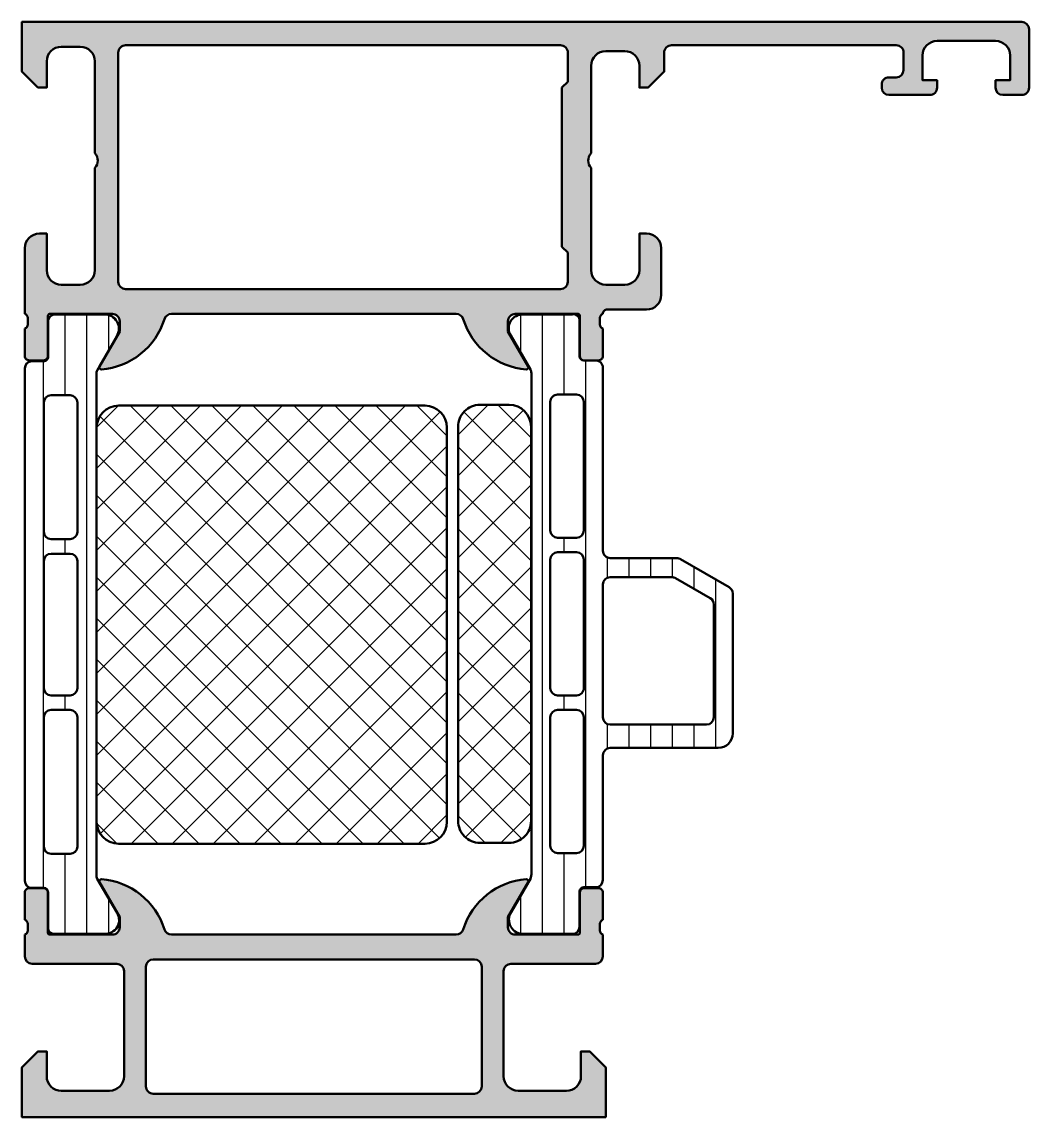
# Model space of a CAD drawing. Extents: x 0 to 69, y 0 to 75.
import ezdxf

# ---------------------------------------------------------------- set-up
doc = ezdxf.new("R2010")
doc.units = 0
for name, color, linetype, lineweight in [('0S-Alu contour', 7, 'Continuous', 50), ('0S-Alu hatch', 252, 'Continuous', 25), ('0S-Plastic contour', 254, 'Continuous', 50), ('0S-Plastic hatch', 253, 'Continuous', 25), ('0S-PT contour', 91, 'Continuous', 50), ('0S-PT hatch', 103, 'Continuous', 25)]:
    doc.layers.add(name, color=color, linetype=linetype, lineweight=lineweight)
pattern_1 = [(135, (0, 0), (-1.403165018917055, -1.403165018917055), []), (225, (0, 0), (1.403165018917055, -1.403165018917055), [])]
pattern_2 = [(90, (0, 0), (-1.4859, 0), [])]

# ---------------------------------------------------------------- blocks, each defined once
blk = doc.blocks.new('391440__559F4A3E_7AA7_41DD_851E_2F0323ACDB9D_')
at = {"layer": '0S-Alu hatch'}
h = blk.add_hatch(color=256, dxfattribs=at)
edge = h.paths.add_edge_path()
edge.add_line((1.099975617418729, 70.50000011443626), (1.699951203356229, 70.50000011443626))
edge.add_line((1.699951203356229, 70.50000011443626), (1.699951203357138, 72.29999410628955))
edge.add_ellipse((2.700053505246466, 72.29989156596805), major_axis=(-1.000102307146048, 0), ratio=1, start_angle=270.005867696491, end_angle=359.99412547345054, ccw=False)
edge.add_line((2.69995108414603, 73.2999938678696), (3.99993887711569, 73.29999386786949))
edge.add_ellipse((3.999962669504121, 72.30001766026356), major_axis=(-0.9999762078889711, 0), ratio=1, start_angle=179.9986504250064, end_angle=270.00136323587606, ccw=False)
edge.add_line((4.999938877115688, 72.2999941062921), (4.999938877115689, 66.00000011443626))
edge.add_ellipse((4.474991130341982, 65.50000011443626), major_axis=(-0.7249621623524855, 0), ratio=1, start_angle=136.3943329458766, end_angle=223.6056670541234, ccw=False)
edge.add_line((4.999938877115689, 65.00000011443626), (4.999938877115689, 57.99999916076195))
edge.add_ellipse((4.000024967976042, 57.99991306990159), major_axis=(-0.9999139128457843, 0), ratio=1, start_angle=89.99506693236742, end_angle=180.004933067632, ccw=False)
edge.add_line((3.99993887711569, 56.99999916076194), (2.699951084146486, 56.99999916076194))
edge.add_ellipse((2.69999040792496, 58.00003836532599), major_axis=(-1.000039205337196, 0), ratio=1, start_angle=0.0022461684533823245, end_angle=89.99774700178801, ccw=False)
edge.add_line((1.69995120335623, 57.99999916075964), (1.699951203355319, 60.50000011443728))
edge.add_line((1.699951203355319, 60.50000011443728), (1.199951203356684, 60.50000011443626))
edge.add_arc((1.200072840923596, 59.49987844706295), 1.000121674770262, 90.00696847134435, 179.993029821125)
edge.add_line((0.1999511735539079, 59.50000011443552), (0.1999511735539061, 55))
edge.add_ellipse((0.1211147270108596, 54.7324794080069), major_axis=(-0.2788950563274217, 0), ratio=1, start_angle=178.8354106259041, end_angle=253.58012358050638, ccw=False)
edge.add_line((0.3999521735538919, 54.72681100000854), (0.3999521735538786, 54.27321700000856))
edge.add_ellipse((0.1210840779106931, 54.26755634053151), major_axis=(-0.2789255417371668, 0), ratio=1, start_angle=106.4245945553547, end_angle=181.1628700728853, ccw=False)
edge.add_line((0.1999511735538649, 54.00001300000855), (0.1999511735538215, 52.12000200000003))
edge.add_arc((0.4999511735538111, 52.12000200000002), 0.2999999999999895, 180, 270.0000000000006)
edge.add_line((0.4999511735538139, 51.82000200000004), (1.4799254925966, 51.82000200000001))
edge.add_arc((1.479925492596602, 52.12000200000002), 0.3000000000000043, 269.9999999999998, 360)
edge.add_line((1.779925492596606, 52.12000200000002), (1.779925492596668, 54.88000364138297))
edge.add_ellipse((1.899925492596664, 54.88000364138297), major_axis=(-0.1199999999999957, 0), ratio=1, start_angle=269.9999006516561, end_angle=360, ccw=False)
edge.add_line((1.899925700671349, 55.00000364138278), (6.199949625542577, 54.99999618533164))
edge.add_ellipse((6.199962507796227, 54.50000906772366), major_axis=(-0.499987117773936, 0), ratio=1, start_angle=179.9993980350858, end_angle=270.00147623556404, ccw=False)
edge.add_line((6.699949625542565, 54.50000381472414), (6.699949625542552, 53.79999923708943))
edge.add_line((6.699949625542552, 53.79999923708943), (5.319095953778294, 51.40828266497713))
edge.add_arc((5.437481723675194, 51.33993283333199), 0.1367000000000044, 150.0000814796139, 274.4727263920628)
edge.add_arc((5.064217686326169, 56.11174128798006), 4.923085062803547, 274.4727263920576, 342.7104472842633)
edge.add_ellipse((10.24226068754666, 54.49999618533192), major_axis=(-0.4999999999996103, 0), ratio=1, start_angle=269.9999999999974, end_angle=342.7104472842616, ccw=False)
edge.add_line((10.24226068754668, 54.99999618533153), (29.75769048603479, 54.99999618533154))
edge.add_ellipse((29.75769048603479, 54.4999961853319), major_axis=(-0.4999999999996377, 0), ratio=1, start_angle=197.2895527157408, end_angle=270, ccw=False)
edge.add_arc((34.9357334872553, 56.11174128798006), 4.923085062803545, 197.2895527157366, 265.5272736079425)
edge.add_arc((34.56246944990627, 51.33993283333199), 0.1367000000000061, 265.5272736079394, 389.9999185203879)
edge.add_line((34.68085521980317, 51.40828266497714), (33.30000154803891, 53.79999923708943))
edge.add_line((33.30000154803891, 53.79999923708943), (33.3000015480389, 54.50000381472616))
edge.add_ellipse((33.79998866578521, 54.50000906772368), major_axis=(-0.4999871177739096, 0), ratio=1, start_angle=-90.00147623556637, end_angle=0.0006019649143240713, ccw=False)
edge.add_line((33.80000154803889, 54.99999618533164), (38.10002547291012, 55.00000364138278))
edge.add_ellipse((38.10002568098479, 54.88000364138295), major_axis=(-0.1200000000000073, 0), ratio=1, start_angle=180, end_angle=270.00009934833525, ccw=False)
edge.add_line((38.22002568098479, 54.88000364138296), (38.22002568098485, 52.12000200000001))
edge.add_arc((38.52002568098487, 52.12000200000002), 0.3000000000000114, 180, 270)
edge.add_line((38.52002568098487, 51.820002), (39.50000000002765, 51.82000200000004))
edge.add_arc((39.50000000002766, 52.12000200000002), 0.2999999999999829, 269.9999999999986, 360)
edge.add_line((39.80000000002764, 52.12000200000002), (39.8000000000276, 54.00001300000855))
edge.add_ellipse((39.87886709567076, 54.2675563405315), major_axis=(-0.2789255417371539, 0), ratio=1, start_angle=-1.1628700728862214, end_angle=73.57540544464842, ccw=False)
edge.add_line((39.59999900002759, 54.27321700000856), (39.59999900002758, 54.72681100000854))
edge.add_ellipse((39.87883644660135, 54.73247940800753), major_axis=(-0.278895056358168, 0), ratio=1, start_angle=-73.58012358050871, end_angle=1.1645893740972042, ccw=False)
edge.add_ellipse((40.10000000002023, 55.00000000003002), major_axis=(-0.2999999999706162, 0), ratio=1, start_angle=269.9999999999783, end_angle=360, ccw=False)
edge.add_line((40.10000000002035, 55.30000000000064), (42.7999511735529, 55.30000000000052))
edge.add_arc((42.7999511735529, 56.30000000000052), 1, 270, 360)
edge.add_line((43.7999511735529, 56.30000000000052), (43.79995117355245, 59.50000000000057))
edge.add_arc((42.79995117355268, 59.5000000000008), 0.9999999999997726, 0, 89.99999999998697)
edge.add_line((42.7999511735529, 60.50000000000057), (42.2999511735529, 60.50000000000057))
edge.add_line((42.2999511735529, 60.50000000000057), (42.29995117355245, 58.00000000000068))
edge.add_ellipse((41.2999511735524, 58.00000000000062), major_axis=(-1.000000000000049, 0), ratio=1, start_angle=90.00000000000279, end_angle=180, ccw=False)
edge.add_line((41.29995117355245, 57.00000000000057), (39.99995117355272, 57.00000000000068))
edge.add_ellipse((39.99995117355261, 58.00000000000057), major_axis=(-0.9999999999998863, 0), ratio=1, start_angle=0, end_angle=90.00000000000648, ccw=False)
edge.add_line((38.99995117355273, 58.00000000000057), (38.99995117355273, 65.00000000000055))
edge.add_ellipse((39.52495117355272, 65.50000000000057), major_axis=(-0.7249999999999939, 0), ratio=1, start_angle=-43.602818972704085, end_angle=43.602818972704085, ccw=False)
edge.add_line((38.99995117355273, 66.00000000000057), (38.99995117355273, 72.00000000000045))
edge.add_ellipse((39.99995117355279, 72.00000000000048), major_axis=(-1.000000000000063, 0), ratio=1, start_angle=270.00000000000364, end_angle=360, ccw=False)
edge.add_line((39.99995117355272, 73.00000000000057), (41.29995117355245, 73.00000000000045))
edge.add_ellipse((41.2999511735525, 72.00000000000051), major_axis=(-0.999999999999943, 0), ratio=1, start_angle=180, end_angle=270.00000000000284, ccw=False)
edge.add_line((42.29995117355245, 72.00000000000051), (42.29995117355245, 70.50000000000057))
edge.add_line((42.29995117355245, 70.50000000000057), (42.89995117355235, 70.50000000000045))
edge.add_line((42.89995117355235, 70.50000000000045), (43.99995117355272, 71.60000000000059))
edge.add_line((43.99995117355272, 71.60000000000059), (43.99995117355272, 72.90000000000055))
edge.add_ellipse((44.49995117355271, 72.90000000000055), major_axis=(-0.4999999999999929, 0), ratio=1, start_angle=269.9999999999992, end_angle=360, ccw=False)
edge.add_line((44.49995117355272, 73.40000000000055), (59.90000000001916, 73.40000000000055))
edge.add_ellipse((59.90000000001935, 72.90000000000073), major_axis=(-0.4999999999998153, 0), ratio=1, start_angle=180, end_angle=270.000000000022, ccw=False)
edge.add_line((60.40000000001917, 72.90000000000072), (60.40000000001963, 71.70000000000118))
edge.add_ellipse((59.90000000001842, 71.70000000000104), major_axis=(-0.5000000000012151, 0), ratio=1, start_angle=90.00000000008629, end_angle=180, ccw=False)
edge.add_line((59.90000000001916, 71.19999999999982), (59.40000000001917, 71.19999999999982))
edge.add_arc((59.40000000001872, 70.70000000000026), 0.4999999999995595, 89.99999999994868, 180)
edge.add_line((58.90000000001916, 70.70000000000027), (58.90000000001917, 70.49999999999989))
edge.add_arc((59.40000000001917, 70.5), 0.5, 180, 270)
edge.add_line((59.40000000001917, 70), (62.20000000001843, 70.00000000000091))
edge.add_arc((62.20000000001883, 70.50000000000142), 0.5000000000005116, 269.9999999999544, 360)
edge.add_line((62.70000000001934, 70.50000000000142), (62.70000000001935, 71))
edge.add_line((62.70000000001935, 71), (61.70000000001935, 71))
edge.add_line((61.70000000001935, 71), (61.70000000001935, 72.7000000000005))
edge.add_ellipse((62.700000000019, 72.70000000000016), major_axis=(-0.9999999999996518, 0), ratio=1, start_angle=269.99999999998005, end_angle=360, ccw=False)
edge.add_line((62.70000000001935, 73.69999999999982), (66.70000000001936, 73.69999999999982))
edge.add_ellipse((66.7000000000194, 72.69999999999986), major_axis=(-0.9999999999999573, 0), ratio=1, start_angle=180, end_angle=270.00000000000244, ccw=False)
edge.add_line((67.70000000001934, 72.69999999999987), (67.70000000001934, 71))
edge.add_line((67.70000000001934, 71), (66.70000000001936, 71))
edge.add_line((66.70000000001936, 71), (66.70000000001936, 70.5))
edge.add_arc((67.20000000001934, 70.5), 0.5, 180, 270)
edge.add_line((67.20000000001934, 70), (68.50000000001863, 70))
edge.add_arc((68.5000000000188, 70.50000000000028), 0.5000000000002843, 269.9999999999804, 360)
edge.add_line((69.00000000001909, 70.50000000000028), (69.00000000001909, 74.50000000000011))
edge.add_arc((68.50000000001846, 74.50000000000028), 0.5000000000006253, 0, 89.99999999998046)
edge.add_line((68.50000000001863, 75.00000000000091), (1.99947e-11, 75))
edge.add_line((1.99947e-11, 75), (1.95337e-11, 71.59997570037467))
edge.add_line((1.95337e-11, 71.59997570037467), (1.099975617418729, 70.50000011443626))
edge = h.paths.add_edge_path()
edge.add_line((7.099999912270938, 73.39996337413322), (36.89995117355282, 73.39996337413424))
edge.add_ellipse((36.89995117355283, 72.89996337413426), major_axis=(-0.4999999999999858, 0), ratio=1, start_angle=180, end_angle=270.00000000000165, ccw=False)
edge.add_line((37.39995117355281, 72.89996337413424), (37.39995117355281, 70.90000000000089))
edge.add_line((37.39995117355281, 70.90000000000089), (36.99995117355272, 70.50000000000068))
edge.add_line((36.99995117355272, 70.50000000000068), (36.99995117355272, 59.59999915705577))
edge.add_line((36.99995117355272, 59.59999915705577), (37.39995117355281, 59.19999915705545))
edge.add_line((37.39995117355281, 59.19999915705545), (37.39995117355281, 57.19999915705557))
edge.add_ellipse((36.89995117355316, 57.19999915705557), major_axis=(-0.499999999999659, 0), ratio=1, start_angle=90.00000000001302, end_angle=180, ccw=False)
edge.add_line((36.89995117355327, 56.69999915705592), (7.099999912271847, 56.69999915705568))
edge.add_ellipse((7.099999912272076, 57.19999915705637), major_axis=(-0.5000000000006822, 0), ratio=1, start_angle=0, end_angle=89.99999999997402, ccw=False)
edge.add_line((6.599999912271393, 57.1999991570566), (6.599999912271393, 72.89996349334288))
edge.add_ellipse((7.099932248181029, 72.9000310382397), major_axis=(-0.4999323404725673, 0), ratio=1, start_angle=-90.00775478294622, end_angle=0.0077411226239973985, ccw=False)
at = {"layer": '0S-Alu contour', "color": 7}
for points in [[(68.50000000001863, 75.00000000000091), (1.99947e-11, 75), (1.95337e-11, 71.59997570037467), (1.099975617418729, 70.50000011443626)], [(69.00000000001909, 70.50000000000028), (69.00000000001909, 74.50000000000011)], [(62.70000000001935, 73.69999999999982), (66.70000000001936, 73.69999999999982)], [(2.69995108414603, 73.2999938678696), (3.99993887711569, 73.29999386786949)], [(6.599999912271393, 57.1999991570566), (6.599999912271393, 72.89996349334288)], [(7.099999912270938, 73.39996337413322), (36.89995117355282, 73.39996337413424)], [(37.39995117355281, 72.89996337413424), (37.39995117355281, 70.90000000000089), (36.99995117355272, 70.50000000000068), (36.99995117355272, 59.59999915705577), (37.39995117355281, 59.19999915705545), (37.39995117355281, 57.19999915705557)], [(39.99995117355272, 73.00000000000057), (41.29995117355245, 73.00000000000045)], [(42.29995117355245, 72.00000000000051), (42.29995117355245, 70.50000000000057), (42.89995117355235, 70.50000000000045), (43.99995117355272, 71.60000000000059), (43.99995117355272, 72.90000000000055)], [(44.49995117355272, 73.40000000000055), (59.90000000001916, 73.40000000000055)], [(60.40000000001917, 72.90000000000072), (60.40000000001963, 71.70000000000118)], [(1.099975617418729, 70.50000011443626), (1.699951203356229, 70.50000011443626), (1.699951203357138, 72.29999410628955)], [(4.999938877115688, 72.2999941062921), (4.999938877115689, 66.00000011443626)], [(62.70000000001934, 70.50000000000142), (62.70000000001935, 71), (61.70000000001935, 71), (61.70000000001935, 72.7000000000005)], [(67.70000000001934, 72.69999999999987), (67.70000000001934, 71), (66.70000000001936, 71), (66.70000000001936, 70.5)], [(38.99995117355273, 66.00000000000057), (38.99995117355273, 72.00000000000045)], [(58.90000000001916, 70.70000000000027), (58.90000000001917, 70.49999999999989)], [(59.90000000001916, 71.19999999999982), (59.40000000001917, 71.19999999999982)], [(59.40000000001917, 70), (62.20000000001843, 70.00000000000091)], [(67.20000000001934, 70), (68.50000000001863, 70)], [(4.999938877115689, 65.00000011443626), (4.999938877115689, 57.99999916076195)], [(38.99995117355273, 58.00000000000057), (38.99995117355273, 65.00000000000055)], [(1.69995120335623, 57.99999916075964), (1.699951203355319, 60.50000011443728), (1.199951203356684, 60.50000011443626)], [(42.7999511735529, 60.50000000000057), (42.2999511735529, 60.50000000000057), (42.29995117355245, 58.00000000000068)], [(0.1999511735539079, 59.50000011443552), (0.1999511735539061, 55)], [(43.7999511735529, 56.30000000000052), (43.79995117355245, 59.50000000000057)], [(3.99993887711569, 56.99999916076194), (2.699951084146486, 56.99999916076194)], [(36.89995117355327, 56.69999915705592), (7.099999912271848, 56.69999915705568)], [(41.29995117355245, 57.00000000000057), (39.99995117355272, 57.00000000000068)], [(1.779925492596606, 52.12000200000002), (1.779925492596668, 54.88000364138297)], [(1.899925700671349, 55.00000364138278), (6.199949625542577, 54.99999618533164)], [(10.24226068754668, 54.99999618533153), (29.75769048603479, 54.99999618533154)], [(33.80000154803889, 54.99999618533164), (38.10002547291012, 55.00000364138278)], [(38.22002568098479, 54.88000364138296), (38.22002568098485, 52.12000200000001)], [(40.10000000002035, 55.30000000000064), (42.7999511735529, 55.30000000000052)], [(0.3999521735538919, 54.72681100000854), (0.3999521735538786, 54.27321700000856)], [(6.699949625542565, 54.50000381472414), (6.699949625542552, 53.79999923708943), (5.319095953778294, 51.40828266497713)], [(34.68085521980317, 51.40828266497714), (33.30000154803891, 53.79999923708943), (33.3000015480389, 54.50000381472616)], [(39.59999900002759, 54.27321700000856), (39.59999900002758, 54.72681100000854)], [(0.1999511735538649, 54.00001300000855), (0.1999511735538215, 52.12000200000003)], [(39.80000000002764, 52.12000200000002), (39.8000000000276, 54.00001300000855)], [(0.4999511735538139, 51.82000200000004), (1.4799254925966, 51.82000200000001)], [(38.52002568098487, 51.820002), (39.50000000002765, 51.82000200000004)]]:
    blk.add_lwpolyline(points, dxfattribs=at)
for centre, radius, start, end in [((68.50000000001846, 74.50000000000028), 0.5000000000006253, 0, 89.99999999998046), ((59.40000000001872, 70.70000000000026), 0.4999999999995595, 89.99999999994868, 180), ((59.40000000001917, 70.5), 0.5, 180, 270), ((62.20000000001883, 70.50000000000142), 0.5000000000005116, 269.9999999999544, 0), ((67.20000000001934, 70.5), 0.5, 180, 270), ((68.5000000000188, 70.50000000000028), 0.5000000000002843, 269.9999999999804, 0), ((1.200072840923596, 59.49987844706295), 1.000121674770262, 90.00696847134435, 179.993029821125), ((42.79995117355268, 59.5000000000008), 0.9999999999997726, 0, 89.99999999998697), ((42.7999511735529, 56.30000000000052), 1, 270, 0), ((5.064217686326169, 56.11174128798006), 4.923085062803547, 274.4727263920576, 342.7104472842633), ((34.9357334872553, 56.11174128798006), 4.923085062803545, 197.2895527157366, 265.5272736079425), ((0.4999511735538111, 52.12000200000002), 0.2999999999999895, 180, 270.0000000000006), ((1.479925492596602, 52.12000200000002), 0.3000000000000043, 269.9999999999998, 0), ((38.52002568098487, 52.12000200000002), 0.3000000000000114, 180, 270), ((39.50000000002766, 52.12000200000002), 0.2999999999999829, 269.9999999999986, 0), ((5.437481723675194, 51.33993283333199), 0.1367000000000044, 150.0000814796139, 274.4727263920628), ((34.56246944990627, 51.33993283333199), 0.1367000000000061, 265.5272736079394, 29.99991852038789)]:
    blk.add_arc(centre, radius, start, end, dxfattribs=at)
at = {"layer": '0S-Alu contour', "color": 7, "extrusion": (-9e-16, 2.2e-15, -1)}
blk.add_arc((-62.700000000019, 72.70000000000016), 0.9999999999996518, 0, 90.00000000001994, dxfattribs=at)
at = {"layer": '0S-Alu contour', "color": 7, "extrusion": (2.4e-15, 1e-15, -1)}
blk.add_arc((-66.7000000000194, 72.69999999999986), 0.9999999999999573, 89.99999999999756, 180, dxfattribs=at)
at = {"layer": '0S-Alu contour', "color": 7, "extrusion": (0, 1e-16, -1)}
blk.add_arc((-2.700053505246466, 72.29989156596805), 1.000102307146048, 0.0058745265494312, 89.99413230350896, dxfattribs=at)
at = {"layer": '0S-Alu contour', "color": 7, "extrusion": (2e-16, 1e-16, -1)}
blk.add_arc((-3.999962669504121, 72.30001766026356), 0.9999762078889711, 89.99863676412394, 180.0013495749936, dxfattribs=at)
at = {"layer": '0S-Alu contour', "color": 7, "extrusion": (0, 0, -1)}
for centre, radius, start, end in [((-7.099932248181029, 72.9000310382397), 0.4999323404725673, 359.992258877376, 90.00775478294631), ((-36.89995117355283, 72.89996337413426), 0.4999999999999858, 89.99999999999837, 180), ((-7.099999912272076, 57.19999915705637), 0.5000000000006822, 270.000000000026, 0), ((-36.89995117355316, 57.19999915705557), 0.499999999999659, 180, 269.999999999987), ((-10.24226068754666, 54.49999618533192), 0.4999999999996103, 17.28955271573841, 90.00000000000261), ((-40.10000000002023, 55.00000000003002), 0.2999999999706162, 0, 90.00000000002171)]:
    blk.add_arc(centre, radius, start, end, dxfattribs=at)
at = {"layer": '0S-Alu contour', "color": 7, "extrusion": (-6e-16, 1.4e-15, -1)}
blk.add_arc((-39.99995117355279, 72.00000000000048), 1.000000000000063, 0, 89.99999999999633, dxfattribs=at)
at = {"layer": '0S-Alu contour', "color": 7, "extrusion": (1.5e-15, 6e-16, -1)}
blk.add_arc((-41.2999511735525, 72.00000000000051), 0.999999999999943, 89.99999999999714, 180, dxfattribs=at)
at = {"layer": '0S-Alu contour', "color": 7, "extrusion": (-1.3e-15, 3.1e-15, -1)}
blk.add_arc((-44.49995117355271, 72.90000000000055), 0.4999999999999929, 0, 90.00000000000081, dxfattribs=at)
at = {"layer": '0S-Alu contour', "color": 7, "extrusion": (4.3e-15, 1.8e-15, -1)}
blk.add_arc((-59.90000000001935, 72.90000000000073), 0.4999999999998153, 89.99999999997802, 180, dxfattribs=at)
at = {"layer": '0S-Alu contour', "color": 7, "extrusion": (1.8e-15, -4.3e-15, -1)}
blk.add_arc((-59.90000000001842, 71.70000000000104), 0.5000000000012151, 180, 269.9999999999137, dxfattribs=at)
at = {"layer": '0S-Alu contour', "color": 7, "extrusion": (3e-16, -1e-16, -1)}
blk.add_arc((-4.474991130341982, 65.50000011443626), 0.7249621623524857, 136.3943329458766, 223.6056670541234, dxfattribs=at)
at = {"layer": '0S-Alu contour', "color": 7, "extrusion": (-2e-15, 8e-16, -1)}
blk.add_arc((-39.52495117355272, 65.50000000000057), 0.7249999999999939, 316.3971810272959, 43.6028189727041, dxfattribs=at)
at = {"layer": '0S-Alu contour', "color": 7, "extrusion": (-1e-16, 0, -1)}
blk.add_arc((-2.69999040792496, 58.00003836532599), 1.000039205337196, 270.0022529982121, 359.9977538315466, dxfattribs=at)
at = {"layer": '0S-Alu contour', "color": 7, "extrusion": (1e-16, -2e-16, -1)}
blk.add_arc((-4.000024967976042, 57.99991306990159), 0.9999139128457843, 179.995066932368, 270.0049330676326, dxfattribs=at)
at = {"layer": '0S-Alu contour', "color": 7, "extrusion": (-1.4e-15, -6e-16, -1)}
blk.add_arc((-39.99995117355261, 58.00000000000057), 0.9999999999998863, 269.9999999999935, 0, dxfattribs=at)
at = {"layer": '0S-Alu contour', "color": 7, "extrusion": (6e-16, -1.5e-15, -1)}
blk.add_arc((-41.2999511735524, 58.00000000000062), 1.000000000000049, 180, 269.9999999999972, dxfattribs=at)
at = {"layer": '0S-Alu contour', "color": 7, "extrusion": (1e-16, 0, -1)}
blk.add_arc((-0.1211147270108596, 54.7324794080069), 0.2788950563274217, 106.4198764194936, 181.164589374096, dxfattribs=at)
at = {"layer": '0S-Alu contour', "color": 7, "extrusion": (-2e-16, 5e-16, -1)}
blk.add_arc((-1.899925492596664, 54.88000364138297), 0.1199999999999957, 0, 90.00009934834388, dxfattribs=at)
at = {"layer": '0S-Alu contour', "color": 7, "extrusion": (5e-16, 2e-16, -1)}
blk.add_arc((-6.199962507796227, 54.50000906772366), 0.4999871177739361, 89.99852376443596, 180.0006019649143, dxfattribs=at)
at = {"layer": '0S-Alu contour', "color": 7, "extrusion": (2.7e-15, 1.9e-15, -1)}
blk.add_arc((-29.75769048603479, 54.4999961853319), 0.4999999999996377, 90, 162.7104472842592, dxfattribs=at)
at = {"layer": '0S-Alu contour', "color": 7, "extrusion": (-1e-15, 2.4e-15, -1)}
blk.add_arc((-33.79998866578521, 54.50000906772368), 0.4999871177739096, 359.9993980350857, 90.00147623556649, dxfattribs=at)
at = {"layer": '0S-Alu contour', "color": 7, "extrusion": (1.13e-14, 4.7e-15, -1)}
blk.add_arc((-38.10002568098479, 54.88000364138295), 0.1200000000000073, 89.99990065166473, 180, dxfattribs=at)
at = {"layer": '0S-Alu contour', "color": 7, "extrusion": (-4.3e-15, 6.2e-15, -1)}
blk.add_arc((-39.87883644660135, 54.73247940800753), 0.278895056358168, 358.8354106259028, 73.58012358050881, dxfattribs=at)
at = {"layer": '0S-Alu contour', "color": 7, "extrusion": (1e-16, -1e-16, -1)}
blk.add_arc((-0.1210840779106931, 54.26755634053151), 0.2789255417371668, 178.8371299271147, 253.5754054446453, dxfattribs=at)
at = {"layer": '0S-Alu contour', "color": 7, "extrusion": (-7.3e-15, -2.3e-15, -1)}
blk.add_arc((-39.87886709567076, 54.2675563405315), 0.2789255417371539, 286.4245945553516, 1.162870072886224, dxfattribs=at)
blk = doc.blocks.new('480850__C86DEB85_B54B_4BB6_856E_8B6E13D4E679_')
at = {"layer": '0S-PT hatch'}
h = blk.add_hatch(dxfattribs=at)
h.set_pattern_fill('ANSI37', color=256, scale=0.625, angle=90, style=0)
h.set_pattern_definition(pattern_1)
edge = h.paths.add_edge_path()
edge.add_line((27.61946815250222, 48.72140498782613), (6.619468152502214, 48.72140498782613))
edge.add_arc((6.619468152502213, 47.22140498782613), 1.5, 90, 180)
edge.add_line((5.119468152502213, 47.22140498782613), (5.119468152502213, 20.22140498782613))
edge.add_arc((6.619468152502213, 20.22140498782613), 1.5, 180, 270)
edge.add_line((6.619468152502213, 18.72140498782613), (27.61946815250222, 18.72140498782613))
edge.add_arc((27.61946815250222, 20.22140498782613), 1.5, 270, 360)
edge.add_line((29.11946815250221, 20.22140498782613), (29.11946815250221, 47.22140498782613))
edge.add_arc((27.61946815250222, 47.22140498782613), 1.5, 0, 90)
at = {"layer": '0S-PT contour', "color": 7}
for points in [[(27.61946815250222, 48.72140498782613), (6.619468152502213, 48.72140498782613)], [(5.119468152502213, 47.22140498782613), (5.119468152502213, 20.22140498782613)], [(29.11946815250221, 20.22140498782613), (29.11946815250221, 47.22140498782613)], [(6.619468152502213, 18.72140498782613), (27.61946815250222, 18.72140498782613)]]:
    blk.add_lwpolyline(points, dxfattribs=at)
for centre, start, end in [((6.619468152502213, 47.22140498782613), 90, 180), ((27.61946815250222, 47.22140498782613), 0, 90), ((6.619468152502213, 20.22140498782613), 180, 270), ((27.61946815250222, 20.22140498782613), 270, 0)]:
    blk.add_arc(centre, 1.5, start, end, dxfattribs=at)
blk = doc.blocks.new('391470__F5457137_F1E0_4582_964E_1BFD200EFB5A_')
at = {"layer": '0S-Alu hatch'}
h = blk.add_hatch(color=256, dxfattribs=at)
edge = h.paths.add_edge_path()
edge.add_line((39.80000000000018, 11.00001403045667), (39.80000000000018, 12.50000041892508))
edge.add_ellipse((39.87883659691073, 12.76752152116956), major_axis=(-0.2788955882737116, 0), ratio=1, start_angle=-1.1645893740987958, end_angle=73.5801235805082, ccw=False)
edge.add_line((39.59999861853129, 12.77318993997949), (39.5999986185313, 13.22678393997948))
edge.add_ellipse((39.87886671417449, 13.23244459945653), major_axis=(-0.2789255417371645, 0), ratio=1, start_angle=-73.57540544464592, end_angle=1.162870072884573, ccw=False)
edge.add_line((39.79999961853132, 13.49998793997948), (39.79999961853136, 15.37999893998799))
edge.add_arc((39.49999961853137, 15.379998939988), 0.29999999999999, 0, 90.00000000000136)
edge.add_line((39.49999961853137, 15.67999893998799), (38.52002529948858, 15.67999893998802))
edge.add_arc((38.52002529948858, 15.37999893998801), 0.3000000000000114, 90, 180)
edge.add_line((38.22002529948857, 15.37999893998801), (38.22002529948851, 12.61999729860506))
edge.add_ellipse((38.10002529948851, 12.61999729860507), major_axis=(-0.1200000000000045, 0), ratio=1, start_angle=89.99990065166139, end_angle=180, ccw=False)
edge.add_line((38.10002509141384, 12.49999729860525), (33.8000011665426, 12.50000475465639))
edge.add_ellipse((33.79998828428895, 12.99999187226437), major_axis=(-0.4999871177739289, 0), ratio=1, start_angle=-0.0006019649143240713, end_angle=90.00147623556398, ccw=False)
edge.add_line((33.30000116654261, 12.99999712526388), (33.30000116654263, 13.70000170289859))
edge.add_line((33.30000116654263, 13.70000170289859), (34.68085483830689, 16.09171827501089))
edge.add_arc((34.56246906840998, 16.16006810665604), 0.1367000000000057, 330.000081479616, 454.4727263920607)
edge.add_arc((34.93573310575901, 11.38825965200797), 4.923085062803546, 94.47272639205757, 162.7104472842633)
edge.add_ellipse((29.75769010453852, 13.00000475465612), major_axis=(-0.4999999999996191, 0), ratio=1, start_angle=89.9999999999971, end_angle=162.7104472842605, ccw=False)
edge.add_line((29.7576901045385, 12.5000047546565), (10.24230951399259, 12.50000475465649))
edge.add_ellipse((10.24230951399257, 13.0000047546561), major_axis=(-0.4999999999996092, 0), ratio=1, start_angle=17.289552715738296, end_angle=90.00000000000267, ccw=False)
edge.add_arc((5.064266512772082, 11.38825965200797), 4.923085062803544, 17.28955271573672, 85.52727360794245)
edge.add_arc((5.437530550121104, 16.16006810665604), 0.1366999999999996, 85.52727360793561, 209.9999185203855)
edge.add_line((5.319144780224208, 16.09171827501089), (6.699998451988464, 13.70000170289859))
edge.add_line((6.699998451988464, 13.70000170289859), (6.699998451988478, 12.99999712526187))
edge.add_ellipse((6.200011334242147, 12.99999187226436), major_axis=(-0.4999871177739256, 0), ratio=1, start_angle=89.99852376443499, end_angle=180.0006019649143, ccw=False)
edge.add_line((6.199998451988489, 12.50000475465639), (1.899974527117261, 12.49999729860525))
edge.add_ellipse((1.899974319042581, 12.61999729860507), major_axis=(-0.1200000000000002, 0), ratio=1, start_angle=0, end_angle=90.00009934834151, ccw=False)
edge.add_line((1.77997431904258, 12.61999729860507), (1.779974319042523, 15.37999893998802))
edge.add_arc((1.479974319042514, 15.37999893998801), 0.3000000000000096, 0, 90.0000000000003)
edge.add_line((1.479974319042512, 15.67999893998802), (0.499999999999726, 15.67999893998799))
edge.add_arc((0.499999999999723, 15.379998939988), 0.29999999999999, 89.99999999999945, 180)
edge.add_line((0.1999999999997329, 15.379998939988), (0.1999999999997761, 13.49998793997948))
edge.add_ellipse((0.12113290435661, 13.23244459945653), major_axis=(-0.2789255417371623, 0), ratio=1, start_angle=178.8371299271148, end_angle=253.5754054446464, ccw=False)
edge.add_line((0.4000009999997906, 13.22678393997948), (0.4000009999998048, 12.77318993997949))
edge.add_ellipse((0.1211635534567856, 12.76752153198112), major_axis=(-0.2788950563274062, 0), ratio=1, start_angle=106.4198764194916, end_angle=181.1645893740976, ccw=False)
edge.add_line((0.1999999999998179, 12.50000093998802), (0.2000000000002728, 11.00001403045644))
edge.add_arc((0.7000000000003866, 11.00001403045655), 0.5000000000001137, 180, 269.999999999987)
edge.add_line((0.7000000000002727, 10.50001403045644), (6.500000000000454, 10.50001403045598))
edge.add_ellipse((6.499973327062777, 9.999987357519219), major_axis=(-0.5000266736481755, 0), ratio=1, start_angle=180.0030563303085, end_angle=269.99694366953327, ccw=False)
edge.add_line((6.999999999999545, 10.00001403045551), (6.999999999999545, 2.800016843795674))
edge.add_ellipse((5.999987457678241, 2.800029505327769), major_axis=(-1.000012542401459, 0), ratio=1, start_angle=90.0007186130888, end_angle=179.9992745571189, ccw=False)
edge.add_line((5.999999999999998, 1.800016963004964), (2.700012207031704, 1.800016963004964))
edge.add_ellipse((2.699988454923178, 2.799993210894067), major_axis=(-0.9999762481711911, 0), ratio=1, start_angle=-0.0013540976534045512, end_angle=90.00136092789768, ccw=False)
edge.add_line((1.70001220703125, 2.800016843795173), (1.70001220703125, 4.50001355361951))
edge.add_line((1.70001220703125, 4.50001355361951), (1.09997558593659, 4.500013553619282))
edge.add_line((1.09997558593659, 4.500013553619282), (4.547e-13, 3.400038206099907))
edge.add_line((4.547e-13, 3.400038206099907), (0, 0))
edge.add_line((0, 0), (40.00000000000045, 0))
edge.add_line((40.00000000000045, 0), (40, 3.400038206100816))
edge.add_line((40, 3.400038206100816), (38.90002441406341, 4.500013553619282))
edge.add_line((38.90002441406341, 4.500013553619282), (38.29998779296921, 4.500013553619282))
edge.add_line((38.29998779296921, 4.500013553619282), (38.29998779296921, 2.800016843795447))
edge.add_ellipse((37.30001154507739, 2.799993210893959), major_axis=(-0.9999762481710792, 0), ratio=1, start_angle=89.99863907209578, end_angle=180.0013540976535, ccw=False)
edge.add_line((37.29998779296875, 1.800016963004964), (34.00000000000046, 1.800016963004964))
edge.add_ellipse((34.00001254232199, 2.800029505327545), major_axis=(-1.000012542401235, 0), ratio=1, start_angle=0.0007254428811052094, end_angle=89.99928138692388, ccw=False)
edge.add_line((33.00000000000091, 2.800016843801926), (33.00000000000091, 10.00001403045621))
edge.add_ellipse((33.50002667293801, 9.999987357519336), major_axis=(-0.500026673648511, 0), ratio=1, start_angle=270.00305633050516, end_angle=359.99694366969146, ccw=False)
edge.add_line((33.5, 10.50001403045644), (39.30000000000018, 10.50001403045644))
edge.add_arc((39.29999999999996, 11.00001403045667), 0.5000000000002274, 270.000000000026, 360)
edge = h.paths.add_edge_path()
edge.add_line((8.999999618530182, 10.79999999999995), (31.00000000000091, 10.79999999999995))
edge.add_ellipse((31.0000000000006, 10.3000000000001), major_axis=(-0.4999999999998579, 0), ratio=1, start_angle=180, end_angle=269.9999999999642, ccw=False)
edge.add_line((31.50000000000046, 10.29999999999995), (31.50000000000091, 2.100020014762776))
edge.add_ellipse((31.00000000000091, 2.100020014762776), major_axis=(-0.5, 0), ratio=1, start_angle=90, end_angle=180, ccw=False)
edge.add_line((31.00000000000091, 1.600020014762776), (8.999999618530182, 1.600020014762776))
edge.add_ellipse((8.999996745898267, 2.100017142129735), major_axis=(-0.4999971273752112, 0), ratio=1, start_angle=-0.0003155210582121981, end_angle=90.0003291812609, ccw=False)
edge.add_line((8.499999618530637, 2.100019895553487), (8.499999618530637, 10.30000000000018))
edge.add_ellipse((8.99999961853041, 10.30000000000018), major_axis=(-0.4999999999997727, 0), ratio=1, start_angle=270.00000000002603, end_angle=360, ccw=False)
at = {"layer": '0S-Alu contour', "color": 7}
for points in [[(5.319144780224208, 16.09171827501089), (6.699998451988464, 13.70000170289859), (6.699998451988478, 12.99999712526187)], [(33.30000116654261, 12.99999712526388), (33.30000116654263, 13.70000170289859), (34.68085483830689, 16.09171827501089)], [(0.1999999999997329, 15.379998939988), (0.1999999999997761, 13.49998793997948)], [(1.479974319042512, 15.67999893998802), (0.4999999999997259, 15.67999893998799)], [(1.77997431904258, 12.61999729860507), (1.779974319042523, 15.37999893998802)], [(38.22002529948857, 15.37999893998801), (38.22002529948851, 12.61999729860506)], [(39.49999961853137, 15.67999893998799), (38.52002529948858, 15.67999893998802)], [(39.79999961853132, 13.49998793997948), (39.79999961853136, 15.37999893998799)], [(0.4000009999997906, 13.22678393997948), (0.4000009999998048, 12.77318993997949)], [(39.59999861853129, 12.77318993997949), (39.5999986185313, 13.22678393997948)], [(0.1999999999998179, 12.50000093998802), (0.2000000000002728, 11.00001403045644)], [(6.199998451988489, 12.50000475465639), (1.899974527117261, 12.49999729860525)], [(29.7576901045385, 12.5000047546565), (10.24230951399259, 12.50000475465649)], [(38.10002509141384, 12.49999729860525), (33.8000011665426, 12.50000475465639)], [(39.80000000000018, 11.00001403045667), (39.80000000000018, 12.50000041892508)], [(8.999999618530182, 10.79999999999995), (31.00000000000091, 10.79999999999995)], [(0.7000000000002727, 10.50001403045644), (6.500000000000454, 10.50001403045598)], [(6.999999999999545, 10.00001403045551), (6.999999999999545, 2.800016843795674)], [(8.499999618530637, 2.100019895553487), (8.499999618530637, 10.30000000000018)], [(31.50000000000046, 10.29999999999995), (31.50000000000091, 2.100020014762776)], [(33.00000000000091, 2.800016843801926), (33.00000000000091, 10.00001403045621)], [(33.5, 10.50001403045644), (39.30000000000018, 10.50001403045644)], [(1.70001220703125, 2.800016843795173), (1.70001220703125, 4.50001355361951), (1.09997558593659, 4.500013553619282), (4.547e-13, 3.400038206099907), (0, 0), (40.00000000000045, 0), (40, 3.400038206100816), (38.90002441406341, 4.500013553619282), (38.29998779296921, 4.500013553619282), (38.29998779296921, 2.800016843795447)], [(5.999999999999998, 1.800016963004964), (2.700012207031704, 1.800016963004964)], [(31.00000000000091, 1.600020014762776), (8.999999618530182, 1.600020014762776)], [(37.29998779296875, 1.800016963004964), (34.00000000000046, 1.800016963004964)]]:
    blk.add_lwpolyline(points, dxfattribs=at)
for centre, radius, start, end in [((5.437530550121104, 16.16006810665604), 0.1366999999999996, 85.52727360793561, 209.9999185203855), ((5.064266512772082, 11.38825965200797), 4.923085062803544, 17.28955271573672, 85.52727360794245), ((34.93573310575901, 11.38825965200797), 4.923085062803546, 94.47272639205757, 162.7104472842633), ((34.56246906840998, 16.16006810665604), 0.1367000000000057, 330.000081479616, 94.47272639206066), ((0.499999999999723, 15.379998939988), 0.29999999999999, 89.99999999999945, 180), ((1.479974319042514, 15.37999893998801), 0.3000000000000096, 0, 90.0000000000003), ((38.52002529948858, 15.37999893998801), 0.3000000000000114, 90, 180), ((39.49999961853137, 15.379998939988), 0.29999999999999, 0, 90.00000000000136), ((0.7000000000003866, 11.00001403045655), 0.5000000000001137, 180, 269.999999999987), ((39.29999999999996, 11.00001403045667), 0.5000000000002274, 270.000000000026, 0)]:
    blk.add_arc(centre, radius, start, end, dxfattribs=at)
at = {"layer": '0S-Alu contour', "color": 7, "extrusion": (0, 0, -1)}
for centre, radius, start, end in [((-0.12113290435661, 13.23244459945653), 0.2789255417371623, 106.4245945553536, 181.1628700728853), ((-0.1211635534567856, 12.76752153198112), 0.2788950563274062, 178.8354106259024, 253.5801235805084), ((-6.200011334242147, 12.99999187226436), 0.4999871177739256, 179.9993980350857, 270.001476235565), ((-10.24230951399257, 13.0000047546561), 0.4999999999996092, 269.9999999999973, 342.7104472842617), ((-29.75769010453852, 13.00000475465612), 0.4999999999996191, 197.2895527157395, 270.0000000000029), ((-33.79998828428895, 12.99999187226437), 0.499987117773929, 269.998523764436, 0.0006019649143335), ((-39.87883659691073, 12.76752152116956), 0.2788955882737116, 286.4198764194918, 1.164589374098802), ((-39.87886671417449, 13.23244459945653), 0.2789255417371645, 358.8371299271154, 73.57540544464598), ((-1.899974319042581, 12.61999729860507), 0.1200000000000002, 269.9999006516585, 0), ((-38.10002529948851, 12.61999729860507), 0.1200000000000045, 180, 270.0000993483386), ((-8.99999961853041, 10.30000000000018), 0.4999999999997727, 0, 89.99999999997395), ((-31.0000000000006, 10.3000000000001), 0.4999999999998579, 90.00000000003583, 180), ((-6.499973327062777, 9.999987357519219), 0.5000266736481755, 90.00305633046673, 179.9969436696915), ((-33.50002667293801, 9.999987357519336), 0.500026673648511, 0.0030563303085188, 89.99694366949483), ((-2.699988454923178, 2.799993210894067), 0.9999762481711911, 269.9986390721023, 0.0013540976534197), ((-5.999987457678241, 2.800029505327769), 1.000012542401459, 180.0007254428812, 269.9992813869112), ((-34.00001254232199, 2.800029505327545), 1.000012542401235, 270.0007186130761, 359.9992745571189), ((-37.30001154507739, 2.799993210893959), 0.9999762481710792, 179.9986459023465, 270.0013609279042), ((-8.999996745898267, 2.100017142129735), 0.4999971273752112, 269.9996708187391, 0.0003155210581503), ((-31.00000000000091, 2.100020014762776), 0.5, 180, 270)]:
    blk.add_arc(centre, radius, start, end, dxfattribs=at)
blk = doc.blocks.new('278259__1E640822_5271_4DD2_96CB_6BA0FCC46A5F___A427173F_CD41_413F_9BF4_616A60D7159D_')
at = {"layer": '0S-Plastic hatch'}
h = blk.add_hatch(dxfattribs=at)
h.set_pattern_fill('ANSI31', color=256, scale=0.4680000000000001, angle=45, style=0)
h.set_pattern_definition(pattern_2)
edge = h.paths.add_edge_path()
edge.add_line((44.86602540378232, 38.280002), (40.29999999999788, 38.28000200000001))
edge.add_ellipse((40.29999999999787, 38.78000200000001), major_axis=(-0.4999999999999929, 0), ratio=1, start_angle=0, end_angle=90.0000000000008, ccw=False)
edge.add_line((39.79999999999789, 38.78000200000001), (39.79999999999792, 51.32000200000001))
edge.add_arc((39.31500534626164, 51.32621741793055), 0.4850344787464273, 359.2657698000926, 451.772822856612)
edge.add_line((39.29999999999792, 51.81101973347405), (38.49999999999792, 51.81101973347404))
edge.add_ellipse((38.51589986265247, 52.1265879387514), major_axis=(-0.3159685076307552, 0), ratio=1, start_angle=1.1943399875257796, end_angle=87.11559882400871, ccw=False)
edge.add_line((38.19999999999792, 52.12000200000001), (38.19999999999792, 54.52000200000001))
edge.add_arc((37.77918735354941, 54.55280247580948), 0.4220890363706773, 355.5430600779406, 460.8132327858759)
edge.add_line((37.69999999999792, 54.96739687719696), (34.35655099261494, 54.96739687719697))
edge.add_arc((34.29740552978362, 54.02000200000003), 0.9492392949686216, 86.42768479904498, 211.7852894609867)
edge.add_line((33.4905255888305, 53.52000200000002), (34.83301270189013, 51.19474611167426))
edge.add_ellipse((34.39999999999784, 50.94474611167425), major_axis=(-0.5000000000000692, 0), ratio=1, start_angle=180, end_angle=209.9999999999964, ccw=False)
edge.add_line((34.89999999999791, 50.94474611167427), (34.89999999999783, 16.61525788832578))
edge.add_ellipse((31.95758078183888, 16.93757717040204), major_axis=(-2.960020367326764, 0), ratio=1, start_angle=168.80234837655, end_angle=173.7486152229199, ccw=False)
edge.add_line((34.86125158358074, 16.36275854674668), (33.51876447052108, 14.03750265842093))
edge.add_arc((34.34216939493232, 13.51505902075727), 0.975163075633972, 147.605209744158, 270.8450224824836)
edge.add_line((34.35655099261484, 12.54000200000002), (37.69999999999783, 12.54000200000002))
edge.add_arc((37.69999999999783, 13.04000200000002), 0.5, 270, 360)
edge.add_line((38.19999999999783, 13.04000200000002), (38.19999999999783, 15.44000200000002))
edge.add_ellipse((38.49999999999784, 15.44000200000002), major_axis=(-0.3000000000000043, 0), ratio=1, start_angle=270.00000000000273, end_angle=360, ccw=False)
edge.add_line((38.49999999999783, 15.74000200000002), (39.29999999999784, 15.74000200000002))
edge.add_arc((39.29999999999784, 16.24000200000002), 0.5, 270, 360)
edge.add_line((39.79999999999784, 16.24000200000002), (39.79999999999786, 24.78000200000001))
edge.add_ellipse((40.29999999999785, 24.78000200000002), major_axis=(-0.4999999999999929, 0), ratio=1, start_angle=270, end_angle=360, ccw=False)
edge.add_line((40.29999999999786, 25.28000200000001), (47.69999999999785, 25.280002))
edge.add_arc((47.69999999999785, 26.280002), 1.000000000000003, 270, 360)
edge.add_line((48.69999999999786, 26.280002), (48.69999999999788, 35.85513086940357))
edge.add_arc((48.19999999999788, 35.85513086940357), 0.5000000000000071, 0, 59.99999999999956)
edge.add_line((48.44999999999789, 36.28814357129579), (45.11602540378232, 38.21301470189222))
edge.add_arc((44.86602540378231, 37.78000200000001), 0.5000000000000016, 59.99999999999915, 89.9999999999992)
edge = h.paths.add_edge_path()
edge.add_ellipse((40.29999999999787, 36.48000200000002), major_axis=(-0.5, 0), ratio=1, start_angle=270, end_angle=360, ccw=False)
edge.add_line((40.29999999999787, 36.98000200000001), (44.51769145362186, 36.980002))
edge.add_ellipse((44.51769145362187, 36.480002), major_axis=(-0.5000000000000006, 0), ratio=1, start_angle=240.000000000001, end_angle=270.0000000000008, ccw=False)
edge.add_line((44.76769145362186, 36.91301470189222), (47.14999999999788, 35.53758822134928))
edge.add_ellipse((46.89999999999787, 35.10457551945706), major_axis=(-0.5000000000000071, 0), ratio=1, start_angle=180, end_angle=239.9999999999996, ccw=False)
edge.add_line((47.39999999999787, 35.10457551945706), (47.39999999999787, 27.380002))
edge.add_ellipse((46.89999999999786, 27.380002), major_axis=(-0.5000000000000071, 0), ratio=1, start_angle=90, end_angle=180, ccw=False)
edge.add_line((46.89999999999786, 26.88000199999999), (40.29999999999787, 26.88000200000001))
edge.add_ellipse((40.29999999999787, 27.38000200000001), major_axis=(-0.5, 0), ratio=1, start_angle=0, end_angle=90, ccw=False)
edge.add_line((39.79999999999787, 27.38000200000001), (39.79999999999788, 36.48000200000002))
edge = h.paths.add_edge_path()
edge.add_ellipse((37.9999999999979, 48.98000200000002), major_axis=(-0.5000000000000071, 0), ratio=1, start_angle=180, end_angle=269.9999999999992, ccw=False)
edge.add_line((38.4999999999979, 48.98000200000002), (38.49999999999789, 40.18000200000002))
edge.add_ellipse((37.99999999999789, 40.18000200000002), major_axis=(-0.5, 0), ratio=1, start_angle=90, end_angle=180, ccw=False)
edge.add_line((37.99999999999789, 39.68000200000002), (36.69999999999788, 39.68000200000002))
edge.add_ellipse((36.69999999999788, 40.18000200000002), major_axis=(-0.5, 0), ratio=1, start_angle=0, end_angle=90, ccw=False)
edge.add_line((36.19999999999789, 40.18000200000002), (36.1999999999979, 48.98000200000002))
edge.add_ellipse((36.6999999999979, 48.98000200000002), major_axis=(-0.5, 0), ratio=1, start_angle=269.9999999999992, end_angle=360, ccw=False)
edge.add_line((36.69999999999791, 49.48000200000001), (37.99999999999791, 49.48000200000002))
edge = h.paths.add_edge_path()
edge.add_ellipse((37.99999999999788, 38.18000200000002), major_axis=(-0.5, 0), ratio=1, start_angle=180, end_angle=270, ccw=False)
edge.add_line((38.49999999999788, 38.18000200000002), (38.49999999999787, 29.38000200000002))
edge.add_ellipse((37.99999999999787, 29.38000200000002), major_axis=(-0.5, 0), ratio=1, start_angle=89.9999999999992, end_angle=180, ccw=False)
edge.add_line((37.99999999999786, 28.88000200000002), (36.69999999999787, 28.88000200000002))
edge.add_ellipse((36.69999999999787, 29.38000200000002), major_axis=(-0.5, 0), ratio=1, start_angle=0, end_angle=90, ccw=False)
edge.add_line((36.19999999999786, 29.38000200000002), (36.19999999999788, 38.18000200000002))
edge.add_ellipse((36.69999999999788, 38.18000200000002), major_axis=(-0.5000000000000071, 0), ratio=1, start_angle=270, end_angle=360, ccw=False)
edge.add_line((36.69999999999788, 38.68000200000003), (37.99999999999788, 38.68000200000002))
edge = h.paths.add_edge_path()
edge.add_ellipse((37.99999999999786, 27.38000200000002), major_axis=(-0.5, 0), ratio=1, start_angle=180, end_angle=269.9999999999992, ccw=False)
edge.add_line((38.49999999999786, 27.38000200000002), (38.49999999999784, 18.58000200000002))
edge.add_ellipse((37.99999999999784, 18.58000200000001), major_axis=(-0.5, 0), ratio=1, start_angle=90, end_angle=180, ccw=False)
edge.add_line((37.99999999999784, 18.08000200000001), (36.69999999999784, 18.08000200000002))
edge.add_ellipse((36.69999999999784, 18.58000200000002), major_axis=(-0.5, 0), ratio=1, start_angle=0, end_angle=90, ccw=False)
edge.add_line((36.19999999999784, 18.58000200000002), (36.19999999999786, 27.38000200000002))
edge.add_ellipse((36.69999999999786, 27.38000200000002), major_axis=(-0.5, 0), ratio=1, start_angle=270, end_angle=360, ccw=False)
edge.add_line((36.69999999999786, 27.88000200000002), (37.99999999999786, 27.88000200000002))
at = {"layer": '0S-Alu contour', "color": 7}
for points in [[(36.19999999999789, 40.18000200000002), (36.1999999999979, 48.98000200000002)], [(36.69999999999791, 49.48000200000001), (37.99999999999791, 49.48000200000002)], [(38.4999999999979, 48.98000200000002), (38.49999999999789, 40.18000200000002)], [(37.99999999999789, 39.68000200000002), (36.69999999999788, 39.68000200000002)], [(36.69999999999788, 38.68000200000003), (37.99999999999788, 38.68000200000002)], [(36.19999999999786, 29.38000200000002), (36.19999999999788, 38.18000200000002)], [(38.49999999999788, 38.18000200000002), (38.49999999999787, 29.38000200000002)], [(40.29999999999787, 36.98000200000001), (44.51769145362186, 36.980002)], [(44.76769145362186, 36.91301470189222), (47.14999999999788, 35.53758822134928)], [(39.79999999999787, 27.38000200000001), (39.79999999999788, 36.48000200000002)], [(47.39999999999787, 35.10457551945706), (47.39999999999787, 27.380002)], [(37.99999999999786, 28.88000200000002), (36.69999999999787, 28.88000200000002)], [(36.69999999999786, 27.88000200000002), (37.99999999999786, 27.88000200000002)], [(36.19999999999784, 18.58000200000002), (36.19999999999786, 27.38000200000002)], [(38.49999999999786, 27.38000200000002), (38.49999999999784, 18.58000200000002)], [(46.89999999999786, 26.88000199999999), (40.29999999999787, 26.88000200000001)], [(37.99999999999784, 18.08000200000001), (36.69999999999784, 18.08000200000002)]]:
    blk.add_lwpolyline(points, dxfattribs=at)
at = {"layer": '0S-Alu contour', "color": 7, "extrusion": (0, 0, -1)}
for centre, radius, start, end in [((-36.6999999999979, 48.98000200000002), 0.5, 0, 90.00000000000081), ((-37.9999999999979, 48.98000200000002), 0.5000000000000071, 90.00000000000081, 180), ((-36.69999999999788, 40.18000200000002), 0.5, 270, 0), ((-37.99999999999789, 40.18000200000002), 0.5, 180, 270), ((-36.69999999999788, 38.18000200000002), 0.5000000000000071, 0, 90), ((-37.99999999999788, 38.18000200000002), 0.5, 90, 180), ((-40.29999999999787, 36.48000200000002), 0.5, 0, 90), ((-44.51769145362187, 36.480002), 0.5000000000000006, 89.9999999999992, 119.999999999999), ((-46.89999999999787, 35.10457551945706), 0.5000000000000071, 120.0000000000004, 180), ((-36.69999999999787, 29.38000200000002), 0.5, 270, 0), ((-37.99999999999787, 29.38000200000002), 0.5, 180, 270.0000000000008), ((-36.69999999999786, 27.38000200000002), 0.5, 0, 90), ((-37.99999999999786, 27.38000200000002), 0.5, 90.00000000000081, 180), ((-40.29999999999787, 27.38000200000001), 0.5, 270, 0), ((-46.89999999999786, 27.380002), 0.5000000000000071, 180, 270), ((-36.69999999999784, 18.58000200000002), 0.5, 270, 0), ((-37.99999999999784, 18.58000200000001), 0.5, 180, 270)]:
    blk.add_arc(centre, radius, start, end, dxfattribs=at)
at = {"layer": '0S-Plastic contour', "color": 7}
for points in [[(37.69999999999792, 54.96739687719696), (34.35655099261494, 54.96739687719697)], [(38.19999999999792, 52.12000200000001), (38.19999999999792, 54.52000200000001)], [(33.4905255888305, 53.52000200000002), (34.83301270189013, 51.19474611167426)], [(39.29999999999792, 51.81101973347405), (38.49999999999792, 51.81101973347404)], [(39.79999999999789, 38.78000200000001), (39.79999999999792, 51.32000200000001)], [(34.89999999999791, 50.94474611167427), (34.89999999999783, 16.61525788832578)], [(44.86602540378232, 38.280002), (40.29999999999788, 38.28000200000001)], [(48.44999999999789, 36.28814357129579), (45.11602540378232, 38.21301470189222)], [(48.69999999999786, 26.280002), (48.69999999999788, 35.85513086940357)], [(39.79999999999784, 16.24000200000002), (39.79999999999786, 24.78000200000001)], [(40.29999999999786, 25.28000200000001), (47.69999999999785, 25.280002)], [(34.86125158358074, 16.36275854674668), (33.51876447052108, 14.03750265842093)], [(38.19999999999783, 13.04000200000002), (38.19999999999783, 15.44000200000002)], [(38.49999999999783, 15.74000200000002), (39.29999999999784, 15.74000200000002)], [(34.35655099261484, 12.54000200000002), (37.69999999999783, 12.54000200000002)]]:
    blk.add_lwpolyline(points, dxfattribs=at)
for centre, radius, start, end in [((34.29740552978362, 54.02000200000003), 0.9492392949686216, 86.42768479904498, 211.7852894609867), ((37.77918735354941, 54.55280247580948), 0.4220890363706773, 355.5430600779406, 100.8132327858759), ((39.31500534626164, 51.32621741793055), 0.4850344787464273, 359.2657698000926, 91.77282285661208), ((44.86602540378231, 37.78000200000001), 0.5000000000000016, 59.99999999999915, 89.9999999999992), ((48.19999999999788, 35.85513086940357), 0.5000000000000071, 0, 59.99999999999956), ((47.69999999999785, 26.280002), 1.000000000000003, 270, 0), ((39.29999999999784, 16.24000200000002), 0.5, 270, 0), ((34.34216939493232, 13.51505902075727), 0.975163075633972, 147.605209744158, 270.8450224824836), ((37.69999999999783, 13.04000200000002), 0.5, 270, 0)]:
    blk.add_arc(centre, radius, start, end, dxfattribs=at)
at = {"layer": '0S-Plastic contour', "color": 7, "extrusion": (0, 0, -1)}
for centre, radius, start, end in [((-38.51589986265247, 52.1265879387514), 0.3159685076307552, 272.8844011759913, 358.8056600124742), ((-34.39999999999784, 50.94474611167425), 0.5000000000000692, 150.0000000000036, 180), ((-40.29999999999787, 38.78000200000001), 0.4999999999999929, 269.9999999999992, 0), ((-40.29999999999785, 24.78000200000002), 0.4999999999999929, 0, 90), ((-31.95758078183888, 16.93757717040204), 2.960020367326764, 186.2513847770802, 191.1976516234501), ((-38.49999999999784, 15.44000200000002), 0.3000000000000043, 0, 89.99999999999729)]:
    blk.add_arc(centre, radius, start, end, dxfattribs=at)
blk = doc.blocks.new('278259__F0711DC6_B900_4609_BF3B_02A57AA5C99F___1B6E4D3F_51AE_4772_84DB_3B3A2C9BD6F6_')
at = {"layer": '0S-Plastic hatch'}
h = blk.add_hatch(dxfattribs=at)
h.set_pattern_fill('ANSI31', color=256, scale=0.4680000000000001, angle=45, style=0)
h.set_pattern_definition(pattern_2)
edge = h.paths.add_edge_path()
edge.add_ellipse((0.7000000000203944, 51.27007007251656), major_axis=(-0.5000000000000097, 0), ratio=1, start_angle=270.0000000000005, end_angle=360, ccw=False)
edge.add_line((0.70000000002039, 51.77007007251657), (1.500000000020388, 51.77007007251657))
edge.add_arc((1.50000000002039, 52.07007007251656), 0.29999999999999, 269.9999999999996, 360)
edge.add_line((1.80000000002038, 52.07007007251656), (1.800000000020386, 54.47007007251658))
edge.add_ellipse((2.300000000020386, 54.47007007251658), major_axis=(-0.5000000000000006, 0), ratio=1, start_angle=269.99999999999966, end_angle=360, ccw=False)
edge.add_line((2.300000000020389, 54.97007007251657), (5.650000000020379, 54.97007007251657))
edge.add_ellipse((5.659430644387473, 53.98642471486074), major_axis=(-0.9836905645023982, 0), ratio=1, start_angle=148.5315411172893, end_angle=270.54930322325924, ccw=False)
edge.add_line((6.498447544286539, 53.47290960468889), (5.149409438609889, 51.13630706431047))
edge.add_arc((6.128440767080086, 50.81373903696935), 1.03080185990755, 161.7641518200433, 176.1212704525646)
edge.add_line((5.100000000020378, 50.88346753213814), (5.100000000020394, 16.57667261289499))
edge.add_arc((5.600000000020373, 16.576672612895), 0.4999999999999787, 180, 210.0000000000018)
edge.add_line((5.16698729812818, 16.326672612895), (6.51602540380483, 13.99007007251656))
edge.add_ellipse((5.722310917686622, 13.49007007251657), major_axis=(-0.9380739232458619, 0), ratio=1, start_angle=85.5790003624299, end_angle=212.2088540924035, ccw=False)
edge.add_line((5.650000000020377, 12.5547873256105), (2.300000000020396, 12.5547873256105))
edge.add_ellipse((2.2053347927806, 12.95085845979298), major_axis=(-0.4072270187430427, 0), ratio=1, start_angle=-5.525532638280993, end_angle=103.44212130344198, ccw=False)
edge.add_line((1.80000000002039, 12.99007007251655), (1.800000000020394, 15.39007007251656))
edge.add_arc((1.500000000020381, 15.39007007251656), 0.3000000000000127, 0, 90)
edge.add_line((1.500000000020381, 15.69007007251658), (0.7000000000203942, 15.69007007251656))
edge.add_ellipse((0.7000000000203953, 16.19007007251656), major_axis=(-0.5000000000000018, 0), ratio=1, start_angle=0, end_angle=89.99999999999989, ccw=False)
edge.add_line((0.2000000000203936, 16.19007007251656), (0.2000000000203847, 51.27007007251656))
edge = h.paths.add_edge_path()
edge.add_arc((3.300000000020388, 27.38007007251657), 0.5, 0, 90)
edge.add_line((3.300000000020388, 27.88007007251657), (2.000000000020388, 27.88007007251657))
edge.add_arc((2.000000000020388, 27.38007007251657), 0.5, 90, 180)
edge.add_line((1.500000000020388, 27.38007007251657), (1.500000000020389, 18.53007007251656))
edge.add_arc((2.000000000020389, 18.53007007251656), 0.5, 180, 270)
edge.add_line((2.000000000020389, 18.03007007251656), (3.300000000020389, 18.03007007251656))
edge.add_arc((3.300000000020389, 18.53007007251656), 0.5, 270, 360)
edge.add_line((3.800000000020389, 18.53007007251656), (3.800000000020388, 27.38007007251657))
edge = h.paths.add_edge_path()
edge.add_arc((2.000000000020389, 48.93007007251657), 0.5, 90, 180)
edge.add_line((1.500000000020389, 48.93007007251657), (1.500000000020388, 40.08007007251657))
edge.add_arc((2.000000000020388, 40.08007007251657), 0.5, 180, 270)
edge.add_line((2.000000000020388, 39.58007007251657), (3.300000000020388, 39.58007007251657))
edge.add_arc((3.300000000020388, 40.08007007251657), 0.5, 270, 360)
edge.add_line((3.800000000020388, 40.08007007251657), (3.800000000020388, 48.93007007251657))
edge.add_arc((3.300000000020389, 48.93007007251657), 0.4999999999999996, 0, 89.99999999999994)
edge.add_line((3.300000000020389, 49.43007007251657), (2.000000000020389, 49.43007007251657))
edge = h.paths.add_edge_path()
edge.add_arc((3.300000000020387, 38.08007007251657), 0.5, 0, 90)
edge.add_line((3.300000000020387, 38.58007007251657), (2.000000000020386, 38.58007007251657))
edge.add_arc((2.000000000020386, 38.08007007251657), 0.5, 90, 180)
edge.add_line((1.500000000020386, 38.08007007251657), (1.500000000020387, 29.38007007251657))
edge.add_arc((2.000000000020387, 29.38007007251657), 0.5, 180, 270)
edge.add_line((2.000000000020387, 28.88007007251657), (3.300000000020388, 28.88007007251657))
edge.add_arc((3.300000000020388, 29.38007007251657), 0.5, 270, 360)
edge.add_line((3.800000000020388, 29.38007007251657), (3.800000000020387, 38.08007007251657))
at = {"layer": '0S-Alu contour', "color": 7}
for points in [[(1.500000000020389, 48.93007007251657), (1.500000000020388, 40.08007007251657)], [(3.300000000020389, 49.43007007251657), (2.000000000020389, 49.43007007251657)], [(3.800000000020388, 40.08007007251657), (3.800000000020388, 48.93007007251657)], [(2.000000000020388, 39.58007007251657), (3.300000000020388, 39.58007007251657)], [(3.300000000020387, 38.58007007251657), (2.000000000020386, 38.58007007251657)], [(1.500000000020386, 38.08007007251657), (1.500000000020387, 29.38007007251657)], [(3.800000000020388, 29.38007007251657), (3.800000000020387, 38.08007007251657)], [(2.000000000020387, 28.88007007251657), (3.300000000020388, 28.88007007251657)], [(3.300000000020388, 27.88007007251657), (2.000000000020388, 27.88007007251657)], [(1.500000000020388, 27.38007007251657), (1.500000000020389, 18.53007007251656)], [(3.800000000020389, 18.53007007251656), (3.800000000020388, 27.38007007251657)], [(2.000000000020389, 18.03007007251656), (3.300000000020389, 18.03007007251656)]]:
    blk.add_lwpolyline(points, dxfattribs=at)
for centre, radius, start, end in [((2.000000000020389, 48.93007007251657), 0.5, 90, 180), ((3.300000000020389, 48.93007007251657), 0.4999999999999996, 0, 89.99999999999994), ((2.000000000020388, 40.08007007251657), 0.5, 180, 270), ((3.300000000020388, 40.08007007251657), 0.5, 270, 0), ((2.000000000020386, 38.08007007251657), 0.5, 90, 180), ((3.300000000020387, 38.08007007251657), 0.5, 0, 90), ((2.000000000020387, 29.38007007251657), 0.5, 180, 270), ((3.300000000020388, 29.38007007251657), 0.5, 270, 0), ((2.000000000020388, 27.38007007251657), 0.5, 90, 180), ((3.300000000020388, 27.38007007251657), 0.5, 0, 90), ((2.000000000020389, 18.53007007251656), 0.5, 180, 270), ((3.300000000020389, 18.53007007251656), 0.5, 270, 0)]:
    blk.add_arc(centre, radius, start, end, dxfattribs=at)
at = {"layer": '0S-Plastic contour', "color": 7}
for points in [[(2.300000000020389, 54.97007007251657), (5.650000000020379, 54.97007007251657)], [(1.80000000002038, 52.07007007251656), (1.800000000020386, 54.47007007251658)], [(6.498447544286539, 53.47290960468889), (5.149409438609889, 51.13630706431047)], [(0.70000000002039, 51.77007007251657), (1.500000000020388, 51.77007007251657)], [(0.2000000000203936, 16.19007007251656), (0.2000000000203847, 51.27007007251656)], [(5.100000000020378, 50.88346753213814), (5.100000000020394, 16.57667261289499)], [(5.16698729812818, 16.326672612895), (6.51602540380483, 13.99007007251656)], [(1.500000000020381, 15.69007007251658), (0.7000000000203942, 15.69007007251656)], [(1.80000000002039, 12.99007007251655), (1.800000000020394, 15.39007007251656)], [(5.650000000020377, 12.5547873256105), (2.300000000020396, 12.5547873256105)]]:
    blk.add_lwpolyline(points, dxfattribs=at)
at = {"layer": '0S-Plastic contour', "color": 7, "extrusion": (0, 0, -1)}
for centre, radius, start, end in [((-2.300000000020386, 54.47007007251658), 0.5000000000000006, 0, 90.00000000000036), ((-5.659430644387473, 53.98642471486074), 0.9836905645023982, 89.45069677674078, 211.4684588827108), ((-0.7000000000203944, 51.27007007251656), 0.5000000000000097, 0, 89.99999999999947), ((-0.7000000000203953, 16.19007007251656), 0.5000000000000018, 270.0000000000001, 0), ((-5.722310917686622, 13.49007007251657), 0.9380739232458619, 147.7911459075965, 274.4209996375701), ((-2.2053347927806, 12.95085845979298), 0.4072270187430427, 256.557878696558, 5.525532638281009)]:
    blk.add_arc(centre, radius, start, end, dxfattribs=at)
at = {"layer": '0S-Plastic contour', "color": 7}
for centre, radius, start, end in [((1.50000000002039, 52.07007007251656), 0.29999999999999, 269.9999999999996, 0), ((6.128440767080086, 50.81373903696935), 1.03080185990755, 161.7641518200433, 176.1212704525646), ((5.600000000020373, 16.576672612895), 0.4999999999999787, 180, 210.0000000000018), ((1.500000000020381, 15.39007007251656), 0.3000000000000127, 0, 90)]:
    blk.add_arc(centre, radius, start, end, dxfattribs=at)
blk = doc.blocks.new('480850__70117597_7AAC_4717_939E_B5C423C12F06_')
at = {"layer": '0S-PT hatch'}
h = blk.add_hatch(dxfattribs=at)
h.set_pattern_fill('ANSI37', color=256, scale=0.625, angle=90, style=0)
h.set_pattern_definition(pattern_1)
edge = h.paths.add_edge_path()
edge.add_line((31.3799999999979, 48.78000200000003), (33.3799999999979, 48.78000200000002))
edge.add_ellipse((33.37999999999787, 47.28000200000001), major_axis=(-1.500000000000013, 0), ratio=1, start_angle=180, end_angle=269.9999999999989, ccw=False)
edge.add_line((34.87999999999789, 47.28000200000001), (34.87999999999785, 20.28000200000002))
edge.add_ellipse((33.37999999999785, 20.28000200000002), major_axis=(-1.5, 0), ratio=1, start_angle=89.99999999999977, end_angle=180, ccw=False)
edge.add_line((33.37999999999784, 18.78000200000002), (31.37999999999785, 18.78000200000003))
edge.add_ellipse((31.37999999999783, 20.28000200000002), major_axis=(-1.499999999999985, 0), ratio=1, start_angle=0, end_angle=90.00000000000068, ccw=False)
edge.add_line((29.87999999999784, 20.28000200000002), (29.8799999999979, 47.28000200000002))
edge.add_ellipse((31.37999999999789, 47.28000200000002), major_axis=(-1.499999999999992, 0), ratio=1, start_angle=269.9999999999997, end_angle=360, ccw=False)
at = {"layer": '0S-PT contour', "color": 7}
for points in [[(31.3799999999979, 48.78000200000003), (33.3799999999979, 48.78000200000002)], [(29.87999999999784, 20.28000200000002), (29.8799999999979, 47.28000200000002)], [(34.87999999999789, 47.28000200000001), (34.87999999999785, 20.28000200000002)], [(33.37999999999784, 18.78000200000002), (31.37999999999785, 18.78000200000003)]]:
    blk.add_lwpolyline(points, dxfattribs=at)
at = {"layer": '0S-PT contour', "color": 7, "extrusion": (0, 0, -1)}
for centre, radius, start, end in [((-31.37999999999789, 47.28000200000002), 1.499999999999992, 0, 90.00000000000028), ((-33.37999999999787, 47.28000200000001), 1.500000000000014, 90.0000000000011, 180), ((-31.37999999999783, 20.28000200000002), 1.499999999999985, 269.9999999999993, 0), ((-33.37999999999785, 20.28000200000002), 1.5, 180, 270.0000000000002)]:
    blk.add_arc(centre, radius, start, end, dxfattribs=at)
blk = doc.blocks.new('480850__5A8C0FDF_414E_44E3_A7AD_8719248BF3D7_')
at = {"layer": '0S-Alu contour', "color": 7}
for name in ['391440__559F4A3E_7AA7_41DD_851E_2F0323ACDB9D_', '391470__F5457137_F1E0_4582_964E_1BFD200EFB5A_']:
    blk.add_blockref(name, (0, 0), dxfattribs=at)
at = {"layer": '0S-Plastic contour', "color": 7}
for name in ['278259__F0711DC6_B900_4609_BF3B_02A57AA5C99F___1B6E4D3F_51AE_4772_84DB_3B3A2C9BD6F6_', '278259__1E640822_5271_4DD2_96CB_6BA0FCC46A5F___A427173F_CD41_413F_9BF4_616A60D7159D_']:
    blk.add_blockref(name, (0, 0), dxfattribs=at)
at = {"layer": '0S-PT contour', "color": 7}
for name in ['480850__70117597_7AAC_4717_939E_B5C423C12F06_', '480850__C86DEB85_B54B_4BB6_856E_8B6E13D4E679_']:
    blk.add_blockref(name, (0, 0), dxfattribs=at)

msp = doc.modelspace()

# ---------------------------------------------------------------- block references
at = {"layer": '0S-Alu contour', "color": 7}
msp.add_blockref('480850__5A8C0FDF_414E_44E3_A7AD_8719248BF3D7_', (0, 0), dxfattribs=at)

doc.saveas('drawing.dxf')
